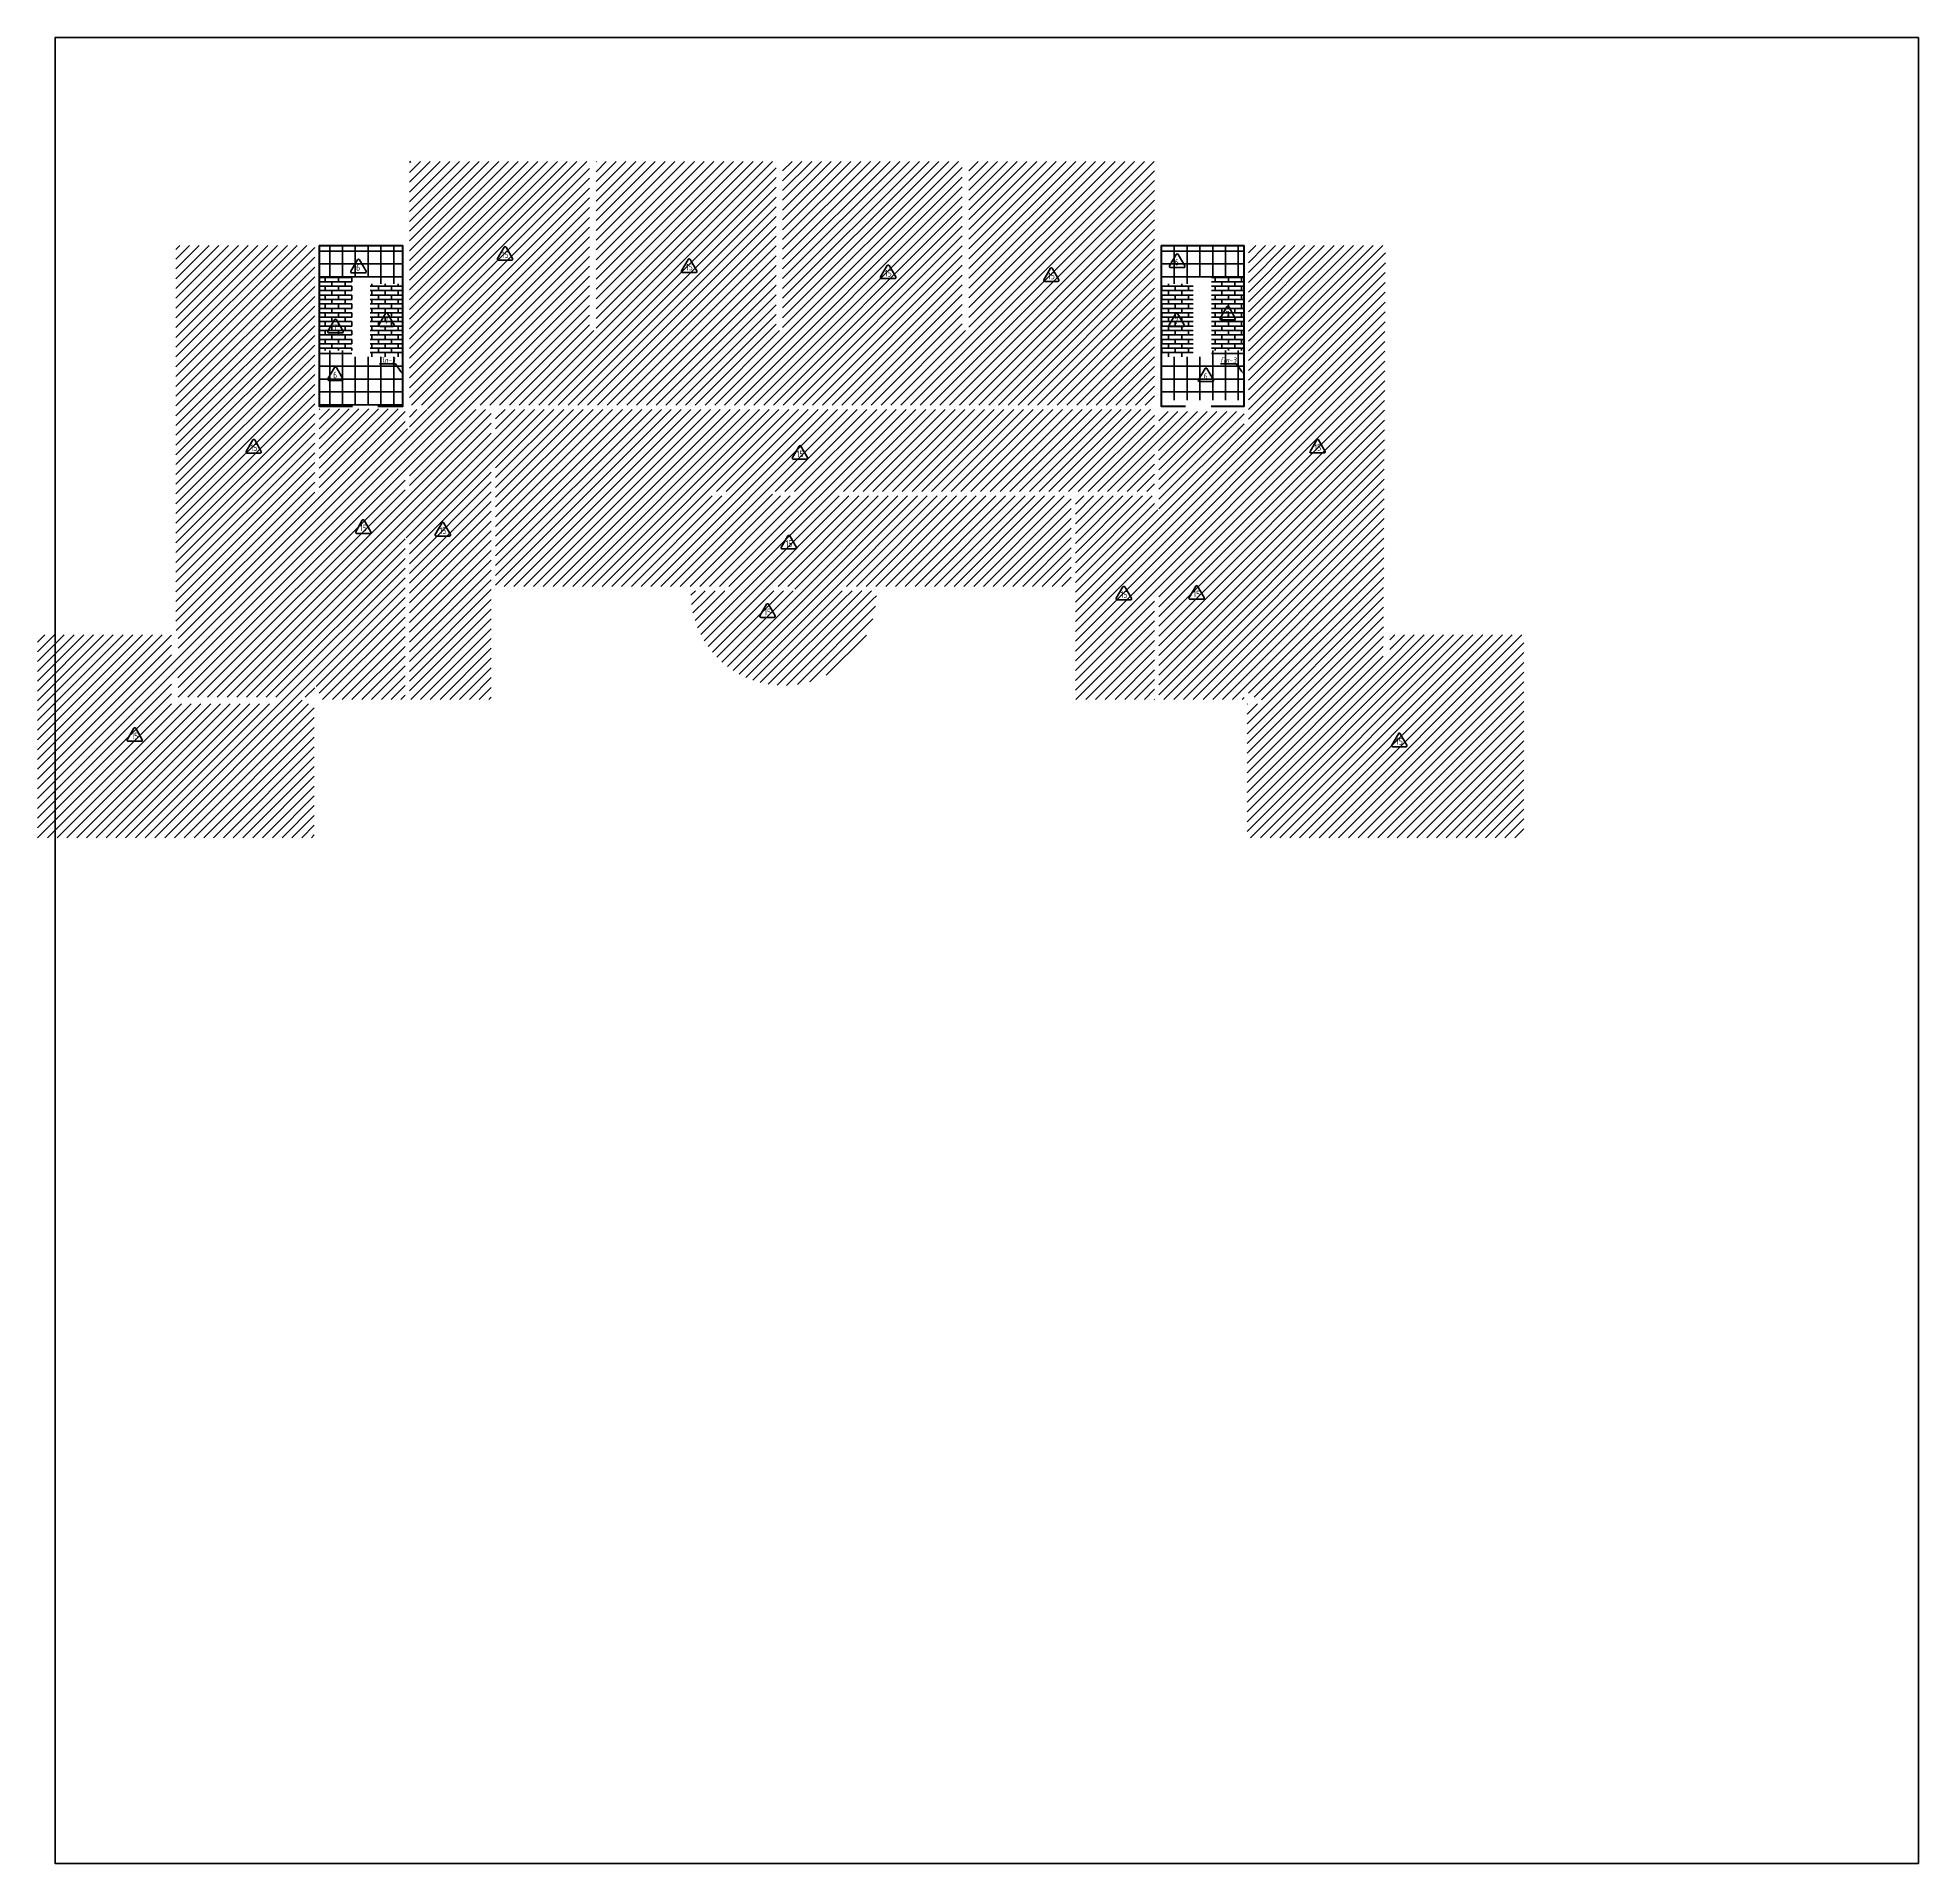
# Model space of a CAD drawing. Header units: millimetres. Extents: x -510890 to 418982, y -118257 to 141350.
# Drawn here: x 332655 to 418982, y -118257 to -34460 of the extents above; entities that cross this region are included whole.
import ezdxf
from ezdxf import colors
from ezdxf.entities.mleader import LeaderData, LeaderLine
from ezdxf.enums import TextEntityAlignment as Align
from ezdxf.math import Vec2, Vec3

# ---------------------------------------------------------------- set-up
doc = ezdxf.new("R2010")
doc.units = ezdxf.units.MM
doc.layers.add('АР_Площадь контур', color=220, linetype='Continuous', lineweight=35, plot=False)
doc.styles.add('ISOCPEUR', font='isocpeur.ttf', dxfattribs={"height": 800})
doc.styles.add('Архитект', font='isocpeur.ttf', dxfattribs={"width": 0.8, "oblique": 8})
pattern_1 = [(90, (137543.9, -126491.33), (-587.375, 0), []), (180, (137543.9, -126491.33), (-6e-14, -587.375), [])]
pattern_2 = [(0, (209610.45, -28798.6), (0, 203.2254), []), (90, (209610.45, -28798.6), (-304.8, 203.2254), [203.2254, -203.2254])]
pattern_3 = [(90, (137543.9, -126491.3), (-587.375, 0), []), (180, (137543.9, -126491.3), (-6e-14, -587.375), [])]

msp = doc.modelspace()

# ---------------------------------------------------------------- texts
at = {"layer": 'АР_Площадь контур', "linetype": 'Continuous', "style": 'ISOCPEUR', "width": 0.7}
for s, p in [('6', (347365.3, -45156.4)), ('15', (354117.5, -44579.6)), ('15', (362567.4, -45143.1)), ('6', (384941.6, -44912.4)), ('15', (371701.6, -45424.8)), ('15', (379188.8, -45550.1)), ('7', (348651.6, -47613.1)), ('7', (384921.6, -47613.1)), ('7', (387264.2, -47313.1)), ('7', (346309.1, -47913.1)), ('6', (346308.4, -50094.4)), ('6', (386265.2, -50147.5)), ('15', (342580.5, -53431.3)), ('15', (367651.6, -53716)), ('15', (391412.2, -53427.7)), ('15', (347606.2, -57116)), ('15', (351258.4, -57240.8)), ('15', (367142.5, -57833.6)), ('15', (382518.5, -60172.9)), ('15', (385858.5, -60141.7)), ('15', (366162.2, -60971)), ('15', (337117.9, -66661.3)), ('15', (395162.5, -66910.8))]:
    msp.add_text(s, height=300, dxfattribs=at).set_placement(p, align=Align.CENTER)

# ---------------------------------------------------------------- hatches: boundary and pattern name
at = {"layer": 'АР_Площадь контур', "ltscale": 100}
h = msp.add_hatch(dxfattribs=at)
h.set_pattern_fill('ANSI31', color=30, scale=100)
h.set_pattern_definition([(45, (2999.9, -126491.32), (-224.5064, 224.5064), [])])
edge = h.paths.add_edge_path()
edge.add_line((339104.5, -62925.6), (339104.5, -61675.6))
edge.add_line((339104.5, -61675.6), (339004.5, -61675.6))
edge.add_line((339004.5, -61675.6), (339004.5, -44005.6))
edge.add_line((339004.5, -44005.6), (345379.5, -44005.6))
edge.add_line((345379.5, -44005.6), (345379.5, -55405.6))
edge.add_line((345379.5, -55405.6), (345579.5, -55405.6))
edge.add_line((345579.5, -55405.6), (345579.5, -51495.7))
edge.add_line((345579.5, -51495.7), (349519.5, -51495.7))
edge.add_line((349519.5, -51495.7), (349519.5, -52415.6))
edge.add_line((349519.5, -52415.6), (349719.5, -52415.6))
edge.add_line((349719.5, -52415.6), (349719.5, -51525.6))
edge.add_line((349719.5, -51525.6), (350549.5, -51525.6))
edge.add_line((350549.5, -51525.6), (350549.5, -51325.6))
edge.add_line((350549.5, -51325.6), (349719.5, -51325.6))
edge.add_line((349719.5, -51325.6), (349719.5, -40140.6))
edge.add_line((349719.5, -40140.6), (357984.5, -40140.6))
edge.add_line((357984.5, -40140.6), (357984.5, -47901))
edge.add_line((357984.5, -47901), (358284.5, -47901))
edge.add_line((358284.5, -47901), (358284.5, -40140.6))
edge.add_line((358284.5, -40140.6), (366549.5, -40140.6))
edge.add_line((366549.5, -40140.6), (366549.5, -47901))
edge.add_line((366549.5, -47901), (366849.4, -47899.7))
edge.add_line((366849.4, -47899.7), (366849.4, -40140.6))
edge.add_line((366849.4, -40140.6), (375094.5, -40140.6))
edge.add_line((375094.5, -40140.6), (375094.5, -47901))
edge.add_line((375094.5, -47901), (375394.5, -47901))
edge.add_line((375394.5, -47901), (375394.5, -40140.6))
edge.add_line((375394.5, -40140.6), (383919.5, -40140.6))
edge.add_line((383919.5, -40140.6), (383919.5, -51325.6))
edge.add_line((383919.5, -51325.6), (352549.5, -51325.6))
edge.add_line((352549.5, -51325.6), (352549.5, -51525.6))
edge.add_line((352549.5, -51525.6), (353474.5, -51525.6))
edge.add_line((353474.5, -51525.6), (353474.5, -52625.6))
edge.add_line((353474.5, -52625.6), (353674.5, -52625.6))
edge.add_line((353674.5, -52625.6), (353674.5, -51525.6))
edge.add_line((353674.5, -51525.6), (383919.5, -51525.6))
edge.add_line((383919.5, -51525.6), (383919.5, -52408.1))
edge.add_line((383919.5, -52408.1), (384119.5, -52408.2))
edge.add_line((384119.5, -52408.2), (384119.5, -51625.6))
edge.add_line((384119.5, -51625.6), (384219.5, -51625.6))
edge.add_line((384219.5, -51625.6), (388029.5, -51625.6))
edge.add_line((388029.5, -51625.6), (388029.5, -52326.1))
edge.add_line((388029.5, -52326.1), (388229.5, -52326))
edge.add_line((388229.5, -52326), (388229.5, -44005.6))
edge.add_line((388229.5, -44005.6), (394519.5, -44006.5))
edge.add_line((394519.5, -44006.5), (394419.5, -63003.9))
edge.add_line((394419.5, -63003.9), (394719.5, -63003.9))
edge.add_line((394719.5, -63003.9), (394719.5, -61875.6))
edge.add_line((394719.5, -61875.6), (400869.5, -61875.6))
edge.add_line((400869.5, -61875.6), (400869.5, -71185.6))
edge.add_line((400869.5, -71185.6), (388169.5, -71185.6))
edge.add_line((388169.5, -71185.6), (388169.5, -65035.6))
edge.add_line((388169.5, -65035.6), (388828.9, -65035.6))
edge.add_line((388828.9, -65035.6), (388828.9, -64735.6))
edge.add_line((388828.9, -64735.6), (388229.5, -64735.6))
edge.add_line((388229.5, -64735.6), (388229.5, -64485.9))
edge.add_line((388229.5, -64485.9), (388029.5, -64485.9))
edge.add_line((388029.5, -64485.9), (388029.5, -64835.6))
edge.add_line((388029.5, -64835.6), (384119.5, -64835.6))
edge.add_line((384119.5, -64835.6), (384119.5, -60004.9))
edge.add_line((384119.5, -60004.9), (383919.5, -60005))
edge.add_line((383919.5, -60005), (383919.5, -64835.6))
edge.add_line((383919.5, -64835.6), (380289.5, -64835.6))
edge.add_line((380289.5, -64835.6), (380289.5, -55495.6))
edge.add_line((380289.5, -55495.6), (383919.5, -55495.6))
edge.add_line((383919.5, -55495.6), (383919.5, -56135.6))
edge.add_line((383919.5, -56135.6), (384119.5, -56135.6))
edge.add_line((384119.5, -56135.6), (384119.5, -53408.1))
edge.add_line((384119.5, -53408.1), (383919.5, -53408.1))
edge.add_line((383919.5, -53408.1), (383919.5, -55295.6))
edge.add_line((383919.5, -55295.6), (369406.5, -55295.6))
edge.add_line((369406.5, -55295.6), (369406.5, -55495.6))
edge.add_line((369406.5, -55495.6), (380089.5, -55495.6))
edge.add_line((380089.5, -55495.6), (380089.5, -59645.6))
edge.add_line((380089.5, -59645.6), (369406.5, -59645.6))
edge.add_line((369406.5, -59645.6), (369406.5, -59845.6))
edge.add_line((369406.5, -59845.6), (371154.2, -59845.6))
edge.add_line((371154.2, -59845.6), (371155.4, -60245.6))
edge.add_arc((366899.7, -59927.2), 4267.5, 184.278561, 355.721439, ccw=False)
edge.add_line((362644.1, -60245.6), (362645.2, -59845.6))
edge.add_line((362645.2, -59845.6), (364387.5, -59845.6))
edge.add_line((364387.5, -59845.6), (364387.5, -59645.6))
edge.add_line((364387.5, -59645.6), (353674.5, -59645.6))
edge.add_line((353674.5, -59645.6), (353674.5, -54095.6))
edge.add_line((353674.5, -54095.6), (353474.5, -54095.6))
edge.add_line((353474.5, -54095.6), (353474.5, -64835.6))
edge.add_line((353474.5, -64835.6), (349719.5, -64835.6))
edge.add_line((349719.5, -64835.6), (349719.7, -57415.6))
edge.add_line((349719.7, -57415.6), (349519.5, -57415.6))
edge.add_line((349519.5, -57415.6), (349519.5, -64835.6))
edge.add_line((349519.5, -64835.6), (345579.5, -64835.6))
edge.add_line((345579.5, -64835.6), (345579.5, -64235.6))
edge.add_line((345579.5, -64235.6), (345379.5, -64235.6))
edge.add_line((345379.5, -64235.6), (345379.5, -64735.6))
edge.add_line((345379.5, -64735.6), (344804.5, -64735.6))
edge.add_line((344804.5, -64735.6), (344804.5, -65035.6))
edge.add_line((344804.5, -65035.6), (345354.5, -65035.6))
edge.add_line((345354.5, -65035.6), (345354.5, -71185.6))
edge.add_line((345354.5, -71185.6), (332654.5, -71186.1))
edge.add_line((332654.5, -71186.1), (332654.5, -61875.6))
edge.add_line((332654.5, -61875.6), (338804.5, -61875.6))
edge.add_line((338804.5, -61875.6), (338804.5, -62925.6))
edge.add_line((338804.5, -62925.6), (339104.5, -62925.6))
h.paths.add_polyline_path([(339104.5, -64735.6), (339104.5, -63845.6), (338804.5, -63845.6), (338804.5, -65035.6), (343634.5, -65035.6), (343634.5, -64735.6)], flags=16)
h.paths.add_polyline_path([(349519.5, -55415.6), (349719.5, -55415.6), (349719.5, -54415.6), (349519.5, -54415.6)], flags=16)
h.paths.add_polyline_path([(363384.5, -55295.6), (363384.5, -55495.6), (364386.5, -55495.6), (364386.5, -55295.6)], flags=16)
h.paths.add_polyline_path([(367406.5, -55495.6), (367406.5, -55295.6), (366387.5, -55295.6), (366387.5, -55495.6)], flags=17)
h.paths.add_polyline_path([(367406.5, -59845.6), (367406.5, -59645.6), (366387.5, -59645.6), (366387.5, -59845.6)], flags=16)
h.paths.add_polyline_path([(383919.5, -59385), (384119.5, -59385), (384119.5, -57884.3), (383919.5, -57884.3)], flags=0)
h.paths.add_polyline_path([(388029.5, -62985.9), (388229.5, -62985.9), (388229.5, -53795.9), (388029.5, -53795.9)], flags=0)
h.paths.add_polyline_path([(389748.9, -64735.6), (389748.9, -65035.6), (394719.5, -65035.6), (394719.5, -64473.9), (394419.5, -64473.9), (394419.5, -64735.6)], flags=0)
h.paths.add_polyline_path([(345379.5, -56875.6), (345379.5, -62735.6), (345579.5, -62735.6), (345579.5, -56875.6)], flags=0)
at = {"layer": 'АР_Площадь контур', "true_color": 0x000000}
h = msp.add_hatch(dxfattribs=at)
h.set_pattern_fill('ANSI37', color=18, scale=185, angle=45)
h.set_pattern_definition(pattern_3)
h.paths.add_polyline_path([(347917.1, -45454.7), (345580.7, -45454.8), (345581, -44005.6), (349419.5, -44005.6), (349419.5, -45754.8), (347917.2, -45754.8)])
h = msp.add_hatch(dxfattribs=at)
h.set_pattern_fill('ANSI37', color=18, scale=185, angle=45)
h.set_pattern_definition(pattern_1)
h.paths.add_polyline_path([(385691.9, -45454.7), (388029.5, -45454.8), (388029.5, -44005.7), (384219.5, -44005.7), (384219.5, -45754.8), (385691.9, -45754.8)])
at = {"layer": 'АР_Площадь контур', "true_color": 0xffffff}
h = msp.add_hatch(dxfattribs=at)
h.set_pattern_fill('AR-BRSTD', scale=3)
h.set_pattern_definition(pattern_2)
h.paths.add_polyline_path([(347076.8, -45454.7), (345580, -45454.7), (345580, -48814.8), (347076.8, -48814.8)])
h = msp.add_hatch(dxfattribs=at)
h.set_pattern_fill('AR-BRSTD', scale=3)
h.set_pattern_definition(pattern_2)
h.paths.add_polyline_path([(386532.3, -48814.8), (388029.5, -48814.8), (388029.5, -45454.8), (386532.3, -45454.8)])
h = msp.add_hatch(dxfattribs=at)
h.set_pattern_fill('AR-BRSTD', scale=3)
h.set_pattern_definition(pattern_2)
h.paths.add_polyline_path([(347917.2, -49114.8), (349419.5, -49114.8), (349419.5, -45754.8), (347917.2, -45754.8)])
h = msp.add_hatch(dxfattribs=at)
h.set_pattern_fill('AR-BRSTD', scale=3)
h.set_pattern_definition(pattern_2)
h.paths.add_polyline_path([(384219.5, -45754.8), (385691.9, -45754.8), (385691.9, -49114.8), (384219.5, -49114.8)])
at = {"layer": 'АР_Площадь контур', "true_color": 0x000000}
h = msp.add_hatch(dxfattribs=at)
h.set_pattern_fill('ANSI37', color=18, scale=185, angle=45)
h.set_pattern_definition(pattern_3)
h.paths.add_polyline_path([(347076.9, -49114.8), (349419.5, -49114.8), (349419.5, -51325.6), (345579.5, -51325.6), (345580, -48814.8), (347076.9, -48814.8)])
h = msp.add_hatch(dxfattribs=at)
h.set_pattern_fill('ANSI37', color=18, scale=185, angle=45)
h.set_pattern_definition(pattern_1)
h.paths.add_polyline_path([(386532.3, -49114.8), (384219.5, -49114.8), (384219.5, -51105.6), (388029.5, -51105.6), (388029.5, -48814.8), (386532.3, -48814.8)])

# ---------------------------------------------------------------- linework, layer by layer
at = {"layer": 'АР_Площадь контур', "ltscale": 40}
msp.add_lwpolyline([(418981.5, -118257.2), (333454.4, -118257.2), (333454.4, -34460), (418981.5, -34460)], close=True, dxfattribs=at)
at = {"layer": 'АР_Площадь контур', "lineweight": 60}
for points in [[(345579.5, -44005.6), (345579.5, -51375.7), (347104.5, -51375.7)], [(345579.5, -44005.6), (349419.5, -44005.6)], [(348274.5, -51375.7), (349419.5, -51375.7), (349419.5, -44005.6)], [(384219.5, -44005.6), (384219.5, -51375.6), (385349.5, -51375.6)], [(384219.5, -44005.6), (388029.5, -44005.6)], [(386519.5, -51375.6), (388029.5, -51375.6), (388029.5, -44005.6)]]:
    msp.add_lwpolyline(points, dxfattribs=at)
at = {"layer": 'АР_Площадь контур', "linetype": 'Continuous'}
for points in [[(347078.9, -45258.1), (347685.1, -45258.1, 0.5773495), (347728.4, -45183.1), (347425.3, -44658.1, 0.5773541), (347338.7, -44658.1), (347035.6, -45183.1, 0.5773491), (347078.9, -45258.1, 0.0000017)], [(353809, -44676.4), (354415.2, -44676.4, 0.5773495), (354458.5, -44601.4), (354155.4, -44076.4, 0.5773541), (354068.8, -44076.4), (353765.7, -44601.4, 0.5773491), (353809, -44676.4, 0.0000017)], [(362258.9, -45239.9), (362865.1, -45239.9, 0.5773495), (362908.4, -45164.9), (362605.3, -44639.9, 0.5773541), (362518.7, -44639.9), (362215.6, -45164.9, 0.5773491), (362258.9, -45239.9, 0.0000017)], [(384655.1, -45014), (385261.3, -45014, 0.5773495), (385304.6, -44939), (385001.5, -44414, 0.5773541), (384914.9, -44414), (384611.8, -44939, 0.5773491), (384655.1, -45014, 0.0000017)], [(371393.1, -45521.6), (371999.3, -45521.6, 0.5773495), (372042.6, -45446.6), (371739.5, -44921.6, 0.5773541), (371652.9, -44921.6), (371349.8, -45446.6, 0.5773491), (371393.1, -45521.6, 0.0000017)], [(378880.3, -45646.9), (379486.5, -45646.9, 0.5773495), (379529.8, -45571.9), (379226.7, -45046.9, 0.5773541), (379140.1, -45046.9), (378837, -45571.9, 0.5773491), (378880.3, -45646.9, 0.0000017)], [(346022.6, -48014.8), (346628.8, -48014.8, 0.5773495), (346672.1, -47939.8), (346369, -47414.8, 0.5773541), (346282.4, -47414.8), (345979.3, -47939.8, 0.5773491), (346022.6, -48014.8, 0.0000017)], [(348365.2, -47714.8), (348971.4, -47714.8, 0.5773495), (349014.7, -47639.8), (348711.6, -47114.8, 0.5773541), (348625, -47114.8), (348321.9, -47639.8, 0.5773491), (348365.2, -47714.8, 0.0000017)], [(384635.1, -47714.8), (385241.4, -47714.8, 0.5773495), (385284.7, -47639.8), (384981.6, -47114.8, 0.5773541), (384894.9, -47114.8), (384591.8, -47639.8, 0.5773491), (384635.1, -47714.8, 0.0000017)], [(386977.7, -47414.8), (387583.9, -47414.8, 0.5773495), (387627.2, -47339.8), (387324.1, -46814.8, 0.5773541), (387237.5, -46814.8), (386934.4, -47339.8, 0.5773491), (386977.7, -47414.8, 0.0000017)], [(346021.9, -50196.1), (346628.2, -50196.1, 0.5773495), (346671.5, -50121.1), (346368.3, -49596.1, 0.5773541), (346281.7, -49596.1), (345978.6, -50121.1, 0.5773491), (346021.9, -50196.1, 0.0000017)], [(385978.7, -50249.2), (386584.9, -50249.2, 0.5773495), (386628.2, -50174.2), (386325.1, -49649.2, 0.5773541), (386238.5, -49649.2), (385935.4, -50174.2, 0.5773491), (385978.7, -50249.2, 0.0000017)], [(342272, -53528.1), (342878.2, -53528.1, 0.5773495), (342921.5, -53453.1), (342618.4, -52928.1, 0.5773541), (342531.8, -52928.1), (342228.7, -53453.1, 0.5773491), (342272, -53528.1, 0.0000017)], [(367343.1, -53812.8), (367949.3, -53812.8, 0.5773495), (367992.6, -53737.8), (367689.5, -53212.8, 0.5773541), (367602.9, -53212.8), (367299.8, -53737.8, 0.5773491), (367343.1, -53812.8, 0.0000017)], [(391103.7, -53524.5), (391709.9, -53524.5, 0.5773495), (391753.2, -53449.5), (391450.1, -52924.5, 0.5773541), (391363.5, -52924.5), (391060.4, -53449.5, 0.5773491), (391103.7, -53524.5, 0.0000017)], [(347297.7, -57212.8), (347903.9, -57212.8, 0.5773495), (347947.2, -57137.8), (347644.1, -56612.8, 0.5773541), (347557.5, -56612.8), (347254.4, -57137.8, 0.5773491), (347297.7, -57212.8, 0.0000017)], [(350949.9, -57337.6), (351556.1, -57337.6, 0.5773495), (351599.4, -57262.6), (351296.3, -56737.6, 0.5773541), (351209.7, -56737.6), (350906.6, -57262.6, 0.5773491), (350949.9, -57337.6, 0.0000017)], [(366834, -57930.4), (367440.2, -57930.4, 0.5773495), (367483.5, -57855.4), (367180.4, -57330.4, 0.5773541), (367093.8, -57330.4), (366790.7, -57855.4, 0.5773491), (366834, -57930.4, 0.0000017)], [(382210, -60269.7), (382816.2, -60269.7, 0.5773495), (382859.5, -60194.7), (382556.4, -59669.7, 0.5773541), (382469.8, -59669.7), (382166.7, -60194.7, 0.5773491), (382210, -60269.7, 0.0000017)], [(385550, -60238.5), (386156.2, -60238.5, 0.5773495), (386199.5, -60163.5), (385896.4, -59638.5, 0.5773541), (385809.8, -59638.5), (385506.7, -60163.5, 0.5773491), (385550, -60238.5, 0.0000017)], [(365853.7, -61067.8), (366459.9, -61067.8, 0.5773495), (366503.2, -60992.8), (366200.1, -60467.8, 0.5773541), (366113.5, -60467.8), (365810.4, -60992.8, 0.5773491), (365853.7, -61067.8, 0.0000017)], [(336809.3, -66758.1), (337415.6, -66758.1, 0.5773495), (337458.9, -66683.1), (337155.7, -66158.1, 0.5773541), (337069.1, -66158.1), (336766, -66683.1, 0.5773491), (336809.3, -66758.1, 0.0000017)], [(394854, -67007.6), (395460.2, -67007.6, 0.5773495), (395503.5, -66932.6), (395200.4, -66407.6, 0.5773541), (395113.8, -66407.6), (394810.7, -66932.6, 0.5773491), (394854, -67007.6, 0.0000017)]]:
    msp.add_lwpolyline(points, format="xyb", dxfattribs=at)

msp.set_redraw_order([(e.dxf.handle, doc.entitydb.next_handle()) for e in msp.query("TEXT MTEXT ATTDEF DIMENSION ARC_DIMENSION")])  # texts and dimensions are drawn at this point

# ---------------------------------------------------------------- leaders
at = {"layer": 'АР_Площадь контур'}
ml = msp.add_multileader_mtext('Standard', dxfattribs=at)
ml.set_content('Пл-3', color=256, style='Архитект')
ml.set_leader_properties(color=256, linetype='ByLayer', lineweight=-1)
ml.build(insert=Vec2(0, 0))
ml.multileader.update_dxf_attribs({"text_left_attachment_type": 6, "text_right_attachment_type": 6, "dogleg_length": 25, "arrow_head_size": 200})
ctx = ml.context
ctx.base_point, ctx.char_height, ctx.arrow_head_size, ctx.landing_gap_size, ctx.plane_origin = Vec3(348245.3, -49431.8), 250, 200, 100, Vec3(334519, -49414.3)
ctx.left_attachment, ctx.right_attachment = 6, 6
notes = []
notes.append((ctx, [(0, (1, 1, 0), (349080.6, -49431.8), (-1, 0), 25, [(1, [(349419.5, -49935.9)], 0, [])])]))
ctx.mtext.insert, ctx.mtext.width, ctx.mtext.defined_height, ctx.mtext.line_spacing_style, ctx.mtext.flow_direction = Vec3(348345.3, -49131.8), 3549.472, 1007.6, 2, 5
ml = msp.add_multileader_mtext('Standard', dxfattribs=at)
ml.set_content('Пл-3', color=256, style='Архитект')
ml.set_leader_properties(color=256, linetype='ByLayer', lineweight=-1)
ml.build(insert=Vec2(0, 0))
ml.multileader.update_dxf_attribs({"text_left_attachment_type": 6, "text_right_attachment_type": 6, "dogleg_length": 25, "arrow_head_size": 200})
ctx = ml.context
ctx.base_point, ctx.char_height, ctx.arrow_head_size, ctx.landing_gap_size, ctx.plane_origin = Vec3(386855.3, -49431.8), 250, 200, 100, Vec3(373129, -49414.3)
ctx.left_attachment, ctx.right_attachment = 6, 6
notes.append((ctx, [(0, (1, 1, 0), (387690.6, -49431.8), (-1, 0), 25, [(1, [(388029.5, -49935.9)], 0, [])])]))
ctx.mtext.insert, ctx.mtext.width, ctx.mtext.defined_height, ctx.mtext.line_spacing_style, ctx.mtext.flow_direction = Vec3(386955.3, -49131.8), 3549.472, 1007.6, 2, 5
for ctx, leaders in notes:
    for number, flags, end, landing, length, lines in leaders:
        leader = LeaderData()
        leader.index, (leader.has_last_leader_line, leader.has_dogleg_vector, leader.attachment_direction) = number, flags
        leader.last_leader_point, leader.dogleg_vector, leader.dogleg_length = Vec3(end), Vec3(landing), length
        for number, points, colour, breaks in lines:
            line = LeaderLine()
            line.index, line.vertices, line.color, line.breaks = number, Vec3.list(points), colors.encode_raw_color(colour), breaks
            leader.lines.append(line)
        ctx.leaders.append(leader)

doc.saveas('drawing.dxf')
